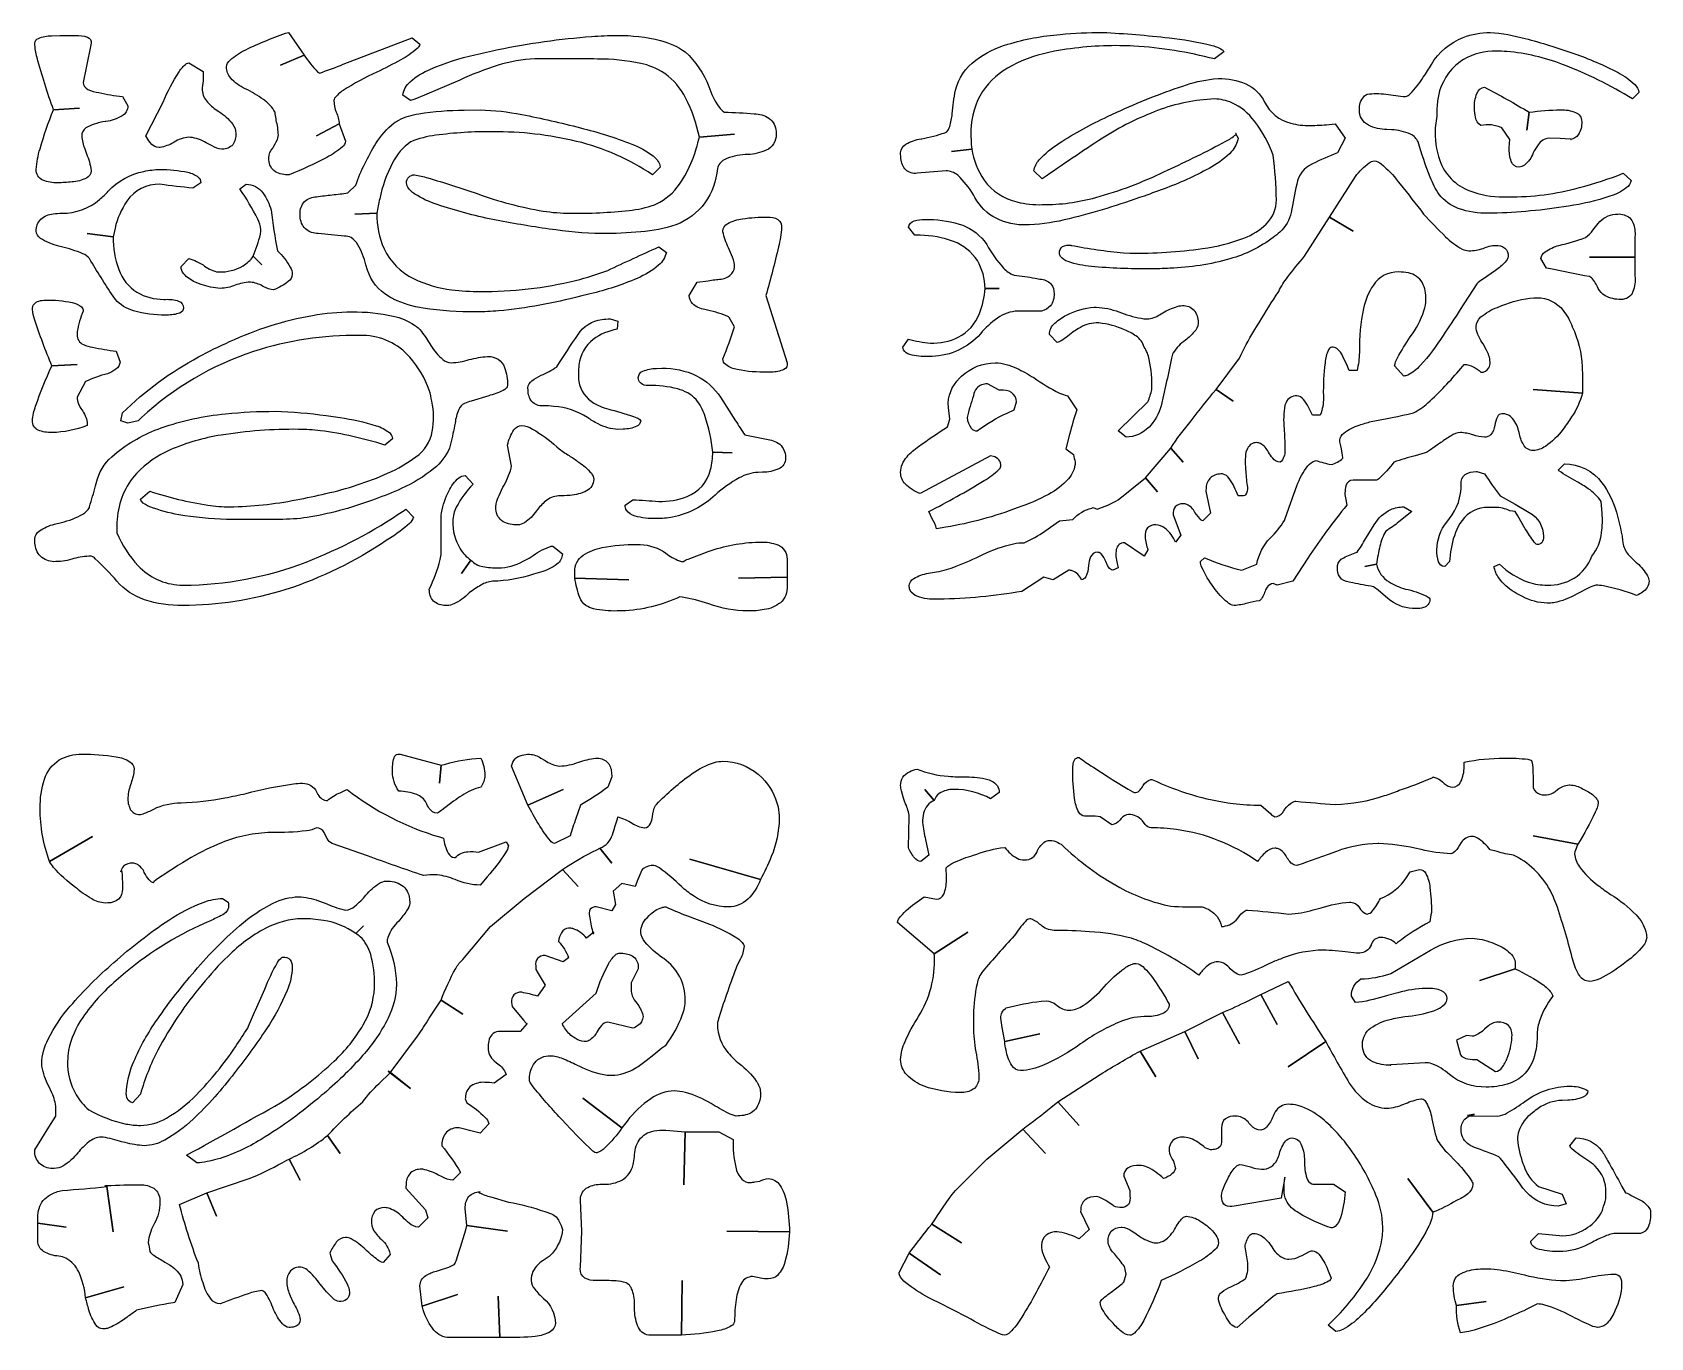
# Model space of a CAD drawing. Header units: metres. Extents: x 0 to 2.07, y 0 to 1.67.
import ezdxf

# ---------------------------------------------------------------- set-up
doc = ezdxf.new("R2010")
doc.units = ezdxf.units.M

msp = doc.modelspace()

# ---------------------------------------------------------------- linework, layer by layer
at = {"layer": 'Layer 1', "color": 0}
for points in [[(0.122, 1.573, -0.2595), (0.11457, 1.56034, -0.1062), (0.09394, 1.55315), (0.093, 1.553, 0.0884), (0.07104, 1.54656, 0.2166), (0.06327, 1.53746), (0.063, 1.535, 0.0761), (0.06683, 1.51817), (0.069, 1.512, -0.0727), (0.07499, 1.49056), (0.075, 1.49, -0.2849), (0.06898, 1.48082, -0.0989), (0.05076, 1.47592, -0.028), (0.032, 1.475, -0.1071), (0.01348, 1.47807, -0.319), (0.005, 1.492, -0.063), (0.00976, 1.51844, -0.0253), (0.027, 1.568), (0.06, 1.57), (0.027, 1.568, -0.0216), (0.006, 1.63492, -0.0538), (0.003, 1.653, -0.3021), (0.00764, 1.65926, -0.0937), (0.02444, 1.66269), (0.035, 1.663), (0.055, 1.663, -0.0959), (0.07041, 1.6609, -0.3859), (0.075, 1.653, 0.0077), (0.065, 1.603, 0.2906), (0.0709, 1.59416, 0.0866), (0.085, 1.59, 0.0243), (0.115, 1.585), (0.122, 1.573)], [(0.495, 1.652, -0.1861), (0.49145, 1.64622, -0.0573), (0.47067, 1.63198, -0.0164), (0.44, 1.616, 0.0414), (0.39707, 1.59281, 0.0922), (0.38596, 1.58277, 0.1367), (0.385, 1.58, 0.078), (0.388, 1.565, -0.095), (0.392, 1.55), (0.363, 1.535), (0.392, 1.55), (0.4, 1.528, -0.1921), (0.39598, 1.52077, -0.0667), (0.3762, 1.50733, -0.0251), (0.328, 1.485, -0.1415), (0.31042, 1.48907, -0.2453), (0.30212, 1.50408), (0.302, 1.507, -0.1751), (0.307, 1.519, 0.02), (0.313, 1.53, 0.1548), (0.31405, 1.53801), (0.31334, 1.54498), (0.313, 1.548, -0.0363), (0.31, 1.565, 0.1136), (0.29517, 1.58111, 0.0445), (0.272, 1.595, -0.1054), (0.25332, 1.60869, -0.1768), (0.248, 1.623, -0.1944), (0.2525, 1.63146, -0.0742), (0.27252, 1.6448, -0.0341), (0.327, 1.667), (0.347, 1.638), (0.317, 1.625), (0.347, 1.638, 0.0395), (0.36434, 1.6167, 0.1481), (0.367, 1.615, 0.0101), (0.39713, 1.62625), (0.485, 1.66), (0.495, 1.652)], [(0.95, 1.537, -0.3107), (0.93722, 1.5165, -0.0934), (0.914, 1.511, 0.0882), (0.88717, 1.50599, 0.1896), (0.876, 1.49625, 0.0603), (0.875, 1.493, -0.1301), (0.85914, 1.44946, -0.14), (0.822, 1.421, -0.0572), (0.77723, 1.41223, -0.0247), (0.727, 1.41, -0.0335), (0.66016, 1.41581, -0.012), (0.588, 1.428, -0.0299), (0.51718, 1.44705, -0.0627), (0.48836, 1.46054, -0.1456), (0.47879, 1.47098, -0.0947), (0.478, 1.475, -0.45), (0.488, 1.485, -0.049), (0.50524, 1.48115, -0.0119), (0.568, 1.461, 0.0474), (0.65253, 1.43878, 0.0369), (0.687, 1.436, 0.0303), (0.7622, 1.43961, 0.0619), (0.79449, 1.44691), (0.797, 1.448, 0.1339), (0.82654, 1.47307, 0.0813), (0.84792, 1.51822, 0.0152), (0.852, 1.533), (0.897, 1.537), (0.852, 1.533, 0.0694), (0.83444, 1.58332, 0.1183), (0.80806, 1.61428), (0.807, 1.615, 0.0946), (0.77706, 1.62734, 0.0542), (0.72189, 1.63297), (0.717, 1.633), (0.642, 1.633, 0.0722), (0.5949, 1.62498, 0.0348), (0.546, 1.606), (0.501, 1.58663), (0.48862, 1.58167, -0.0599), (0.483, 1.58), (0.473, 1.587, -0.1744), (0.4826, 1.60389, -0.0826), (0.50858, 1.62005, -0.0442), (0.56522, 1.63837, -0.0102), (0.595, 1.645, -0.0312), (0.71415, 1.66182, -0.0168), (0.747, 1.663, -0.0662), (0.80218, 1.65667, -0.0921), (0.834, 1.642, -0.1104), (0.864, 1.598, 0.068), (0.87707, 1.57149, 0.1131), (0.884, 1.565, -0.0207), (0.922, 1.563, -0.1416), (0.94085, 1.55749, -0.2312), (0.94987, 1.5402), (0.95, 1.537)], [(1.54, 1.532, -0.1599), (1.53174, 1.51495, -0.0774), (1.5064, 1.49523, -0.0407), (1.44909, 1.46861, -0.0089), (1.42, 1.458, -0.0248), (1.32413, 1.42889, -0.0484), (1.27381, 1.42106), (1.27, 1.421, -0.1211), (1.2309, 1.42953, -0.1481), (1.204, 1.456, 0.0681), (1.18502, 1.48177, 0.1505), (1.17088, 1.48986, 0.0628), (1.167, 1.49), (1.13, 1.487, -0.2204), (1.1156, 1.49139, -0.1693), (1.10945, 1.50571, -0.0329), (1.109, 1.513, -0.2664), (1.1158, 1.52429, -0.1001), (1.13543, 1.5309), (1.136, 1.531, 0.033), (1.16572, 1.53887), (1.168, 1.54, 0.156), (1.1717, 1.5468, 0.0333), (1.175, 1.563, -0.0246), (1.179, 1.593, -0.1746), (1.2049, 1.63148, -0.0865), (1.24579, 1.65178, -0.0534), (1.31278, 1.6644, -0.0212), (1.367, 1.667, -0.0157), (1.452, 1.66, -0.0302), (1.50508, 1.65068, -0.0834), (1.5198, 1.6449, -0.1919), (1.522, 1.642), (1.51, 1.633, 0.0479), (1.40689, 1.64953, 0.0128), (1.389, 1.65, 0.0487), (1.30547, 1.64287, 0.0744), (1.25097, 1.62435, 0.1263), (1.21364, 1.59129, 0.1376), (1.19887, 1.54204, 0.041), (1.2, 1.518), (1.174, 1.515), (1.2, 1.518, 0.1093), (1.21578, 1.47835, 0.1816), (1.25762, 1.4504, 0.0682), (1.29, 1.447, 0.0697), (1.35822, 1.45612, 0.0452), (1.4463, 1.48925), (1.45, 1.491, 0.0163), (1.52434, 1.52791, 0.0586), (1.53716, 1.53634, 0.4856), (1.53755, 1.53781), (1.537, 1.538), (1.54, 1.532)], [(2.052, 1.59), (2.044, 1.582, 0.0476), (1.95462, 1.62604, 0.0691), (1.8835, 1.64249, 0.0185), (1.87, 1.643, 0.1392), (1.82789, 1.63217, 0.0688), (1.813, 1.62, 0.1669), (1.79419, 1.57321, 0.0292), (1.794, 1.56), (1.792, 1.545, 0.0969), (1.79767, 1.5034, 0.2219), (1.8359, 1.46458, 0.0911), (1.87907, 1.457), (1.885, 1.457, 0.0695), (1.97601, 1.4687, 0.029), (2.032, 1.487), (2.042, 1.478, -0.2061), (2.03597, 1.46827, -0.0841), (2.01508, 1.4577, -0.0402), (1.962, 1.445, -0.0334), (1.86515, 1.43603), (1.86, 1.436, -0.0919), (1.82138, 1.44214, -0.1428), (1.797, 1.46, -0.0622), (1.78547, 1.48221, -0.0223), (1.77, 1.527, 0.2012), (1.76031, 1.53689, 0.0929), (1.73617, 1.54261), (1.73, 1.543, -0.1148), (1.7066, 1.54852, -0.2909), (1.695, 1.568, -0.1943), (1.70076, 1.58487, -0.0856), (1.705, 1.588, -0.0635), (1.729, 1.588, 0.0226), (1.754, 1.585, 0.1694), (1.75999, 1.58844, 0.0539), (1.7767, 1.60974, 0.0107), (1.787, 1.626, -0.1657), (1.82778, 1.66052, -0.0854), (1.862, 1.667, -0.0464), (1.90663, 1.65919, -0.0229), (1.969, 1.64, -0.0368), (2.02542, 1.61566, -0.0753), (2.04675, 1.6005, -0.1803), (2.052, 1.59029), (2.052, 1.59)], [(0.26, 1.538, -0.1729), (0.25588, 1.52357, -0.2267), (0.24269, 1.51801), (0.242, 1.518, -0.1125), (0.22949, 1.52199), (0.222, 1.526, 0.1099), (0.2019, 1.53293), (0.2, 1.533, 0.1312), (0.18098, 1.5266), (0.18, 1.526, -0.0858), (0.16325, 1.52006), (0.162, 1.52, -0.2403), (0.15039, 1.52627, -0.0538), (0.145, 1.535), (0.167, 1.578, -0.0392), (0.18733, 1.61662, -0.1035), (0.19687, 1.62703, -0.1317), (0.2, 1.628), (0.218, 1.617), (0.218, 1.605, 0.0442), (0.217, 1.593, 0.1852), (0.22369, 1.57776, 0.0688), (0.238, 1.566, -0.0912), (0.25578, 1.55006, -0.1562), (0.26, 1.538)], [(1.677, 1.532), (1.667, 1.513, 0.0283), (1.635, 1.499, 0.2607), (1.615, 1.473, 0.0201), (1.608, 1.437, -0.1613), (1.59352, 1.412, -0.0354), (1.585, 1.405, -0.0919), (1.5297, 1.37778, -0.0598), (1.45298, 1.36564, -0.0127), (1.427, 1.365, -0.0268), (1.35267, 1.36807, -0.0607), (1.32303, 1.37421, -0.1522), (1.31326, 1.38085, -0.1477), (1.312, 1.385, -0.2722), (1.31584, 1.39343, -0.1615), (1.3268, 1.39502), (1.327, 1.395, 0.0234), (1.39386, 1.38536), (1.402, 1.385, 0.0367), (1.49471, 1.39082, 0.0591), (1.54756, 1.40427, 0.1009), (1.57613, 1.42225, 0.2041), (1.589, 1.453, 0.0257), (1.585, 1.51, 0.0721), (1.56123, 1.55344, 0.1253), (1.53201, 1.57713, 0.0952), (1.51, 1.582, 0.0822), (1.43729, 1.5671, 0.0511), (1.367, 1.532, 0.0067), (1.29, 1.48), (1.279, 1.49, -0.1457), (1.28617, 1.50418, -0.0675), (1.31143, 1.5254, -0.035), (1.3733, 1.55948), (1.385, 1.565, -0.0263), (1.46938, 1.59843, -0.051), (1.5087, 1.60767), (1.515, 1.608, -0.1098), (1.5501, 1.60124, -0.1734), (1.574, 1.578, 0.222), (1.60731, 1.55104, 0.0682), (1.632, 1.548, 0.0195), (1.65626, 1.54938), (1.664, 1.55), (1.677, 1.532)], [(1.979, 1.553, -0.1575), (1.97459, 1.53619, -0.1878), (1.965, 1.53), (1.9655, 1.53025, 0.3499), (1.96437, 1.53067), (1.95141, 1.53138), (1.937, 1.532, 0.206), (1.92345, 1.52352, 0.0511), (1.917, 1.513, -0.137), (1.90598, 1.4975, -0.1556), (1.899, 1.495, -0.328), (1.88908, 1.50202, -0.1006), (1.8865, 1.52007), (1.887, 1.53), (1.877, 1.545, 0.1647), (1.85, 1.548, -0.1926), (1.84333, 1.55855, -0.0639), (1.842, 1.57, -0.1047), (1.84511, 1.58908, -0.2763), (1.855, 1.597, -0.0141), (1.912, 1.565), (1.909, 1.542), (1.912, 1.565, -0.0373), (1.952, 1.568, -0.1063), (1.9711, 1.56484, -0.3167), (1.979, 1.553)], [(0.81, 1.386, -0.1603), (0.79997, 1.36982, -0.0787), (0.77259, 1.35286, -0.0438), (0.71265, 1.33306), (0.7, 1.33, -0.0406), (0.59557, 1.31129, -0.0209), (0.567, 1.31, -0.0415), (0.49928, 1.31464, -0.0761), (0.46148, 1.32619, -0.0274), (0.455, 1.33, -0.1855), (0.42807, 1.36326), (0.426, 1.37, 0.0763), (0.41579, 1.39586, 0.1114), (0.407, 1.405, 0.0719), (0.39844, 1.40677, 0.0144), (0.365, 1.41, -0.1736), (0.34877, 1.41599, -0.1939), (0.34212, 1.43174), (0.342, 1.435, -0.2041), (0.34771, 1.45098, -0.1818), (0.363, 1.457, -0.0104), (0.383, 1.4595, 0.0104), (0.403, 1.462), (0.413, 1.472, -0.0507), (0.43884, 1.52506, -0.09), (0.46214, 1.55125, -0.0321), (0.468, 1.555, -0.0801), (0.49352, 1.56304, -0.0379), (0.55144, 1.56778), (0.572, 1.568, -0.0437), (0.625, 1.56208, -0.0177), (0.7, 1.545, -0.036), (0.76555, 1.52425, -0.0691), (0.7928, 1.50915, -0.1522), (0.80157, 1.49754), (0.802, 1.495), (0.792, 1.485, 0.0907), (0.69517, 1.52778, 0.0614), (0.588, 1.54, 0.0372), (0.51507, 1.53552, 0.0655), (0.48357, 1.52726), (0.483, 1.527, 0.1214), (0.45999, 1.5005, 0.0686), (0.44367, 1.45454, 0.0141), (0.44, 1.436), (0.412, 1.435), (0.44, 1.436, 0.1115), (0.44918, 1.3905, 0.1683), (0.48687, 1.35253, 0.0858), (0.53555, 1.33826, 0.0334), (0.572, 1.336, 0.0623), (0.69396, 1.35018, 0.0276), (0.735, 1.363, -0.0044), (0.8, 1.393), (0.81, 1.386)], [(0.215, 1.475), (0.205, 1.468, -0.0078), (0.163, 1.473, 0.2542), (0.1208, 1.4515, 0.0925), (0.10554, 1.417), (0.103, 1.406), (0.07, 1.41), (0.103, 1.406, 0.0885), (0.11024, 1.36418, 0.1665), (0.13357, 1.33507, 0.1337), (0.16774, 1.32603), (0.17, 1.326, -0.0913), (0.18682, 1.3238, -0.3415), (0.193, 1.315, -0.3212), (0.18814, 1.30852, -0.0954), (0.17199, 1.30602), (0.17, 1.306, -0.0781), (0.12924, 1.31141, -0.1395), (0.10599, 1.32591), (0.103, 1.33, -0.0141), (0.073, 1.378, 0.1376), (0.06446, 1.3843, 0.0487), (0.037, 1.393, -0.0644), (0.01281, 1.40244, -0.179), (0.00539, 1.41047), (0.005, 1.413, -0.213), (0.01082, 1.42854, -0.1529), (0.02657, 1.43522, -0.0382), (0.038, 1.436, 0.177), (0.08564, 1.45344, 0.0342), (0.097, 1.464, -0.1623), (0.14253, 1.48952, -0.0435), (0.163, 1.492, -0.0509), (0.19857, 1.48825, -0.1258), (0.21185, 1.48211, -0.2135), (0.215, 1.475)], [(1.885, 1.381, -0.1724), (1.88109, 1.37346, -0.0533), (1.869, 1.363), (1.85213, 1.3515, 0.0336), (1.845, 1.346), (1.82387, 1.313, -0.0059), (1.802, 1.28, -0.0473), (1.77278, 1.24152, -0.0959), (1.75672, 1.22925, -0.0767), (1.752, 1.228), (1.74, 1.241, -0.1027), (1.7437, 1.25121, -0.0222), (1.76, 1.278, 0.0764), (1.77756, 1.31143, 0.0747), (1.78, 1.326, 0.128), (1.7755, 1.34719, 0.2205), (1.75769, 1.3597, 0.057), (1.745, 1.361, 0.2561), (1.71289, 1.34426, 0.0973), (1.70034, 1.31416, 0.0559), (1.695, 1.25944), (1.695, 1.258, -0.0561), (1.692, 1.235), (1.682, 1.235, 0.0402), (1.67815, 1.24399), (1.674, 1.253, 0.1336), (1.66604, 1.26329, 0.1458), (1.66, 1.265, 0.2774), (1.65555, 1.26149, 0.0849), (1.65115, 1.24479, 0.0327), (1.649, 1.203, -0.0819), (1.64636, 1.18124), (1.645, 1.178), (1.635, 1.178, 0.0826), (1.62356, 1.19811, 0.1991), (1.61527, 1.20299), (1.615, 1.203, 0.3003), (1.60149, 1.19434), (1.6, 1.191, 0.0695), (1.59881, 1.16064), (1.599, 1.158, -0.0104), (1.6, 1.133), (1.6, 1.133, -0.207), (1.594, 1.118, -0.2167), (1.58442, 1.12316, -0.0566), (1.579, 1.131, 0.1315), (1.56878, 1.14178, 0.1197), (1.564, 1.143, 0.3019), (1.55207, 1.13557), (1.55, 1.131, 0.062), (1.55, 1.106, 0.0271), (1.552, 1.086, -0.1613), (1.54971, 1.07639, -0.2321), (1.547, 1.075), (1.54, 1.075, 0.0757), (1.52872, 1.09731, 0.1847), (1.52092, 1.10293), (1.52, 1.103, 0.1751), (1.50551, 1.09878, 0.2013), (1.49922, 1.08539), (1.499, 1.081), (1.505, 1.053), (1.495, 1.043, -0.1875), (1.49103, 1.04599), (1.485, 1.054, 0.1747), (1.47454, 1.06418, 0.0901), (1.47, 1.065, 0.2345), (1.45981, 1.061, 0.1714), (1.457, 1.051), (1.467, 1.025), (1.46, 1.016, 0.1236), (1.4467, 1.03386, 0.1627), (1.435, 1.038, 0.219), (1.42446, 1.03418, 0.1948), (1.42139, 1.02295, 0.069), (1.425, 1.006), (1.42, 0.998), (1.395, 1.015, 0.393), (1.38455, 1.00656, 0.109), (1.38556, 0.98859), (1.387, 0.983), (1.38, 0.98, -0.2371), (1.37492, 0.98364, -0.0521), (1.371, 0.991, 0.1237), (1.36504, 1.00119, 0.1823), (1.36, 1.003, 0.3002), (1.35177, 0.99714, 0.0923), (1.349, 0.986, -0.1081), (1.34547, 0.97154, -0.2785), (1.34, 0.968, 0.2035), (1.32816, 0.97935, 0.0768), (1.324, 0.98), (1.304, 0.968), (1.292, 0.971), (1.264, 0.953, -0.0384), (1.15801, 0.94301), (1.155, 0.943, -0.0915), (1.13083, 0.94651, -0.207), (1.12093, 0.95508, -0.0982), (1.12, 0.96, -0.2566), (1.12571, 0.96937, -0.097), (1.14451, 0.97627), (1.155, 0.978, 0.0595), (1.17985, 0.98505, 0.0214), (1.214, 1, -0.0556), (1.25312, 1.01389, -0.0706), (1.267, 1.015, 0.0468), (1.29324, 1.03013), (1.312, 1.043), (1.329, 1.045, -0.1438), (1.35328, 1.05951), (1.355, 1.06), (1.36, 1.058, 0.0525), (1.387, 1.07), (1.422, 1.098), (1.437, 1.08), (1.422, 1.098), (1.454, 1.136), (1.47, 1.118), (1.454, 1.136, -0.0256), (1.48, 1.171, -0.007), (1.512, 1.211), (1.534, 1.196), (1.512, 1.211), (1.542, 1.251, -0.0363), (1.56036, 1.28535), (1.565, 1.293), (1.56739, 1.29698, -0.0119), (1.592, 1.336, -0.0625), (1.60349, 1.35459, -0.0176), (1.625, 1.381), (1.657, 1.431), (1.687, 1.413), (1.657, 1.431), (1.69, 1.483, -0.0613), (1.70749, 1.50036, -0.1448), (1.714, 1.503, -0.1471), (1.72295, 1.49891, -0.0647), (1.74453, 1.47623), (1.747, 1.473, -0.0096), (1.777, 1.435, 0.0117), (1.805, 1.406, 0.0728), (1.82634, 1.3903, 0.1086), (1.835, 1.388, 0.0682), (1.853, 1.391, -0.102), (1.869, 1.395, -0.1811), (1.88097, 1.39151, -0.2237), (1.885, 1.381)], [(0.332, 1.358, -0.2211), (0.32694, 1.3488, -0.0733), (0.308, 1.338, -0.0947), (0.29576, 1.34213), (0.294, 1.343, 0.1047), (0.27879, 1.34798), (0.278, 1.348, 0.0771), (0.259, 1.344, -0.0912), (0.24, 1.34, -0.0831), (0.21578, 1.34514), (0.208, 1.348, -0.107), (0.19341, 1.35852, -0.1744), (0.19, 1.368), (0.2, 1.378, -0.0965), (0.20982, 1.37439), (0.218, 1.37, 0.1117), (0.23535, 1.36125), (0.238, 1.361, 0.1398), (0.26916, 1.36881, 0.1043), (0.282, 1.381), (0.293, 1.37), (0.282, 1.381, 0.0344), (0.29131, 1.40914, 0.0495), (0.292, 1.415, 0.0994), (0.28784, 1.42864, 0.0353), (0.265, 1.467), (0.273, 1.473, -0.2453), (0.29433, 1.46204, -0.0874), (0.305, 1.44, 0.0163), (0.313, 1.388, -0.0762), (0.32939, 1.36719, -0.1157), (0.332, 1.358)], [(0.964, 1.245, -0.3815), (0.9599, 1.23646, -0.1075), (0.94411, 1.23312), (0.939, 1.233, -0.0541), (0.90041, 1.23627, -0.1188), (0.88562, 1.24265, -0.225), (0.882, 1.25, 0.0214), (0.897, 1.291), (0.89, 1.303, 0.1412), (0.88637, 1.30503, 0.0334), (0.859, 1.313, -0.1464), (0.84334, 1.32053, -0.2015), (0.839, 1.331), (0.849, 1.348), (0.86308, 1.34985, -0.0139), (0.88, 1.352, 0.1852), (0.89361, 1.35913, 0.1712), (0.897, 1.37, 0.0722), (0.89301, 1.38278), (0.889, 1.392, -0.0495), (0.88207, 1.41222), (0.882, 1.413, -0.2705), (0.88821, 1.42292, -0.0986), (0.90711, 1.42896, -0.0386), (0.939, 1.431, -0.1447), (0.95225, 1.42805, -0.2663), (0.957, 1.418, -0.0465), (0.95303, 1.39307, -0.0118), (0.937, 1.331), (0.964, 1.245)], [(1.305, 1.333, -0.1779), (1.30045, 1.31776, -0.157), (1.289, 1.311), (1.259, 1.311, 0.1506), (1.23264, 1.30204, 0.0686), (1.211, 1.282, -0.2063), (1.14917, 1.25312), (1.144, 1.253, -0.0756), (1.12083, 1.25561, -0.2003), (1.11281, 1.2614, -0.1172), (1.112, 1.265), (1.119, 1.275, 0.0267), (1.147, 1.27, 0.1191), (1.18263, 1.27755, 0.1828), (1.20973, 1.30788, 0.0775), (1.217, 1.34), (1.235, 1.34), (1.217, 1.34, 0.1295), (1.20704, 1.37553, 0.1637), (1.17653, 1.40003, 0.0862), (1.13392, 1.40789), (1.127, 1.408), (1.119, 1.418, -0.3005), (1.12643, 1.42621, -0.0837), (1.14, 1.428, -0.0782), (1.18364, 1.42214, -0.1535), (1.21581, 1.40055), (1.219, 1.396, 0.0592), (1.24048, 1.36601, 0.1255), (1.25328, 1.35718), (1.254, 1.357, -0.0164), (1.281, 1.35301), (1.287, 1.352, -0.2053), (1.30101, 1.34567, -0.1775), (1.305, 1.333)], [(2.047, 1.356, -0.1108), (2.0445, 1.33596, -0.3297), (2.029, 1.326, -0.1391), (2.00877, 1.33072, -0.1314), (2, 1.34, 0.1013), (1.99136, 1.35355, 0.0961), (1.989, 1.355, -0.0084), (1.93919, 1.36492), (1.934, 1.366), (1.927, 1.378, -0.2447), (1.93221, 1.38676, -0.0772), (1.95, 1.395, 0.0302), (1.98391, 1.40496), (1.984, 1.405, 0.073), (1.99342, 1.41448), (2, 1.423, -0.2044), (2.02207, 1.43488), (2.025, 1.435, -0.1924), (2.04027, 1.42997, -0.1817), (2.04678, 1.41517, -0.042), (2.047, 1.406), (2.047, 1.38), (1.989, 1.38), (2.047, 1.38), (2.047, 1.356)], [(0.112, 1.246, -0.2346), (0.10662, 1.2368, -0.071), (0.096, 1.231, 0.0494), (0.068, 1.221), (0.057, 1.201, 0.1363), (0.063, 1.185, -0.1308), (0.06996, 1.169), (0.07, 1.168), (0.07, 1.165, -0.0962), (0.025, 1.156, -0.1118), (0.00739, 1.15905, -0.3109), (0, 1.171, -0.0677), (0.00415, 1.18963, -0.0283), (0.025, 1.241), (0.057, 1.243), (0.025, 1.241, -0.0198), (0.00271, 1.30052, -0.062), (0, 1.313, -0.3646), (0.00832, 1.32387, -0.075), (0.017, 1.325, -0.0578), (0.05075, 1.32199, -0.1338), (0.06272, 1.31631, -0.2018), (0.065, 1.311, 0.0565), (0.05725, 1.28483), (0.057, 1.281, 0.2989), (0.06516, 1.26848, 0.0849), (0.077, 1.265, 0.0306), (0.107, 1.26), (0.112, 1.246)], [(1.98, 1.228), (1.98, 1.206), (1.917, 1.211), (1.98, 1.206, -0.0818), (1.96614, 1.17587, -0.0218), (1.955, 1.16, -0.0849), (1.93258, 1.13821, -0.1414), (1.917, 1.133, -0.2703), (1.90463, 1.14047, -0.0918), (1.899, 1.156, 0.1188), (1.89075, 1.17386, 0.2251), (1.877, 1.18, 0.2793), (1.87159, 1.17598, 0.0771), (1.868, 1.165, -0.1457), (1.86268, 1.153, -0.2064), (1.855, 1.15, -0.0604), (1.84, 1.153, 0.0511), (1.824, 1.156, 0.121), (1.81218, 1.15183, 0.0321), (1.799, 1.143), (1.7845, 1.13312, -0.0695), (1.779, 1.13), (1.76647, 1.12636, 0.0186), (1.739, 1.118, -0.0488), (1.71982, 1.09677, -0.0801), (1.717, 1.095), (1.687, 1.095, 0.367), (1.6776, 1.08767, 0.1103), (1.67752, 1.07024), (1.679, 1.063, 0.0287), (1.62931, 0.99565), (1.61, 0.966), (1.59, 0.961), (1.585, 0.963, 0.243), (1.57721, 0.95829), (1.575, 0.955, -0.0901), (1.56886, 0.94212, -0.201), (1.567, 0.941, 0.0425), (1.552, 0.938, -0.0574), (1.535, 0.935, -0.1552), (1.52637, 0.93907, -0.0635), (1.509, 0.958, -0.0492), (1.49379, 0.98375, -0.0925), (1.492, 0.991), (1.497, 0.996, 0.038), (1.545, 0.98), (1.564, 0.988, -0.1443), (1.581, 1.021, 0.0686), (1.59934, 1.04374), (1.6, 1.045), (1.60751, 1.06654), (1.615, 1.088, -0.0721), (1.62939, 1.11326, -0.1597), (1.63854, 1.11985), (1.64, 1.12, 0.021), (1.659, 1.115, 0.1172), (1.674, 1.123, 0.0376), (1.67309, 1.129), (1.672, 1.135), (1.67121, 1.13879, -0.0403), (1.67, 1.146, -0.2229), (1.67516, 1.15517, -0.0868), (1.69486, 1.16533, -0.0202), (1.71, 1.17, 0.0133), (1.764, 1.181, 0.0738), (1.78247, 1.19375, 0.0363), (1.82451, 1.23769), (1.829, 1.243, -0.1929), (1.85, 1.233, 0.2935), (1.86036, 1.23847, 0.1231), (1.862, 1.246, 0.1171), (1.85733, 1.26128), (1.853, 1.269, -0.1056), (1.84415, 1.28889), (1.844, 1.291, -0.2107), (1.85026, 1.3035, -0.09), (1.87124, 1.31578), (1.877, 1.318, -0.0788), (1.91803, 1.32789), (1.922, 1.328, -0.2384), (1.95531, 1.31174, -0.0752), (1.967, 1.291, -0.0996), (1.97963, 1.23989), (1.98, 1.228)], [(0.607, 1.216, -0.2316), (0.60345, 1.21105, -0.0854), (0.58487, 1.20348), (0.583, 1.203), (0.56037, 1.19613, 0.056), (0.552, 1.193, 0.2024), (0.54462, 1.18525, 0.0741), (0.54, 1.168, -0.009), (0.53411, 1.14107), (0.533, 1.136, -0.1167), (0.51294, 1.11003, -0.0682), (0.47118, 1.08436, -0.0241), (0.438, 1.071, -0.0476), (0.35554, 1.04811, -0.04), (0.32, 1.045), (0.248, 1.045, -0.0395), (0.187, 1.051, -0.0497), (0.15021, 1.06106, -0.1194), (0.13931, 1.06812, -0.1297), (0.138, 1.071), (0.15, 1.081, 0.0416), (0.22408, 1.0631, 0.0343), (0.252, 1.061, 0.0455), (0.33702, 1.06998, 0.0114), (0.375, 1.078, 0.0493), (0.45379, 1.10388, 0.0543), (0.49, 1.125, 0.2004), (0.51077, 1.15725, 0.0963), (0.51022, 1.19581, 0.0204), (0.507, 1.21, 0.0905), (0.48216, 1.25219, 0.2092), (0.42273, 1.2799), (0.418, 1.28, 0.0796), (0.28256, 1.25943, 0.1073), (0.1394, 1.17507), (0.135, 1.171), (0.122, 1.168), (0.113, 1.171), (0.115, 1.181, -0.0725), (0.21233, 1.25246, -0.0195), (0.252, 1.272, -0.0644), (0.35775, 1.30559, -0.0421), (0.408, 1.31, -0.0601), (0.46106, 1.3046, -0.0958), (0.488, 1.293, -0.1171), (0.49688, 1.28503, -0.0327), (0.509, 1.267, 0.0793), (0.52419, 1.24922, 0.1678), (0.535, 1.245, 0.0647), (0.558, 1.249, -0.0556), (0.5815, 1.253), (0.582, 1.253, -0.3252), (0.60312, 1.23914, -0.1016), (0.607, 1.216)], [(1.489, 1.295, -0.1709), (1.48419, 1.28455, -0.05), (1.473, 1.274, 0.1106), (1.45724, 1.25752, 0.0868), (1.455, 1.251, -0.0077), (1.44783, 1.2171), (1.442, 1.19, -0.1114), (1.42632, 1.16283, -0.1955), (1.397, 1.15), (1.387, 1.158), (1.425, 1.195, 0.0331), (1.43, 1.211, 0.0555), (1.42669, 1.24929, 0.1057), (1.42, 1.265, 0.1891), (1.4096, 1.27933, 0.0607), (1.395, 1.287, 0.0838), (1.36241, 1.29589), (1.359, 1.296, 0.134), (1.33614, 1.28871, 0.0238), (1.329, 1.284, -0.0496), (1.31167, 1.27176, -0.1015), (1.309, 1.271), (1.299, 1.281, -0.2066), (1.30587, 1.29546, -0.0721), (1.321, 1.306, -0.0942), (1.35617, 1.31592), (1.359, 1.316, -0.076), (1.38769, 1.31014), (1.391, 1.309, 0.0557), (1.41987, 1.30123), (1.424, 1.301, 0.1158), (1.43991, 1.3063), (1.446, 1.31, -0.0634), (1.46486, 1.31757, -0.0483), (1.469, 1.318, -0.2228), (1.48384, 1.31217, -0.1731), (1.48897, 1.29669), (1.489, 1.295)], [(0.777, 1.171, -0.2915), (0.77197, 1.16394, -0.1032), (0.75471, 1.16019), (0.748, 1.16, -0.1153), (0.72256, 1.16705, -0.0312), (0.709, 1.175, 0.1239), (0.66615, 1.18932, 0.0249), (0.652, 1.19, -0.2238), (0.63804, 1.19546, -0.1661), (0.63309, 1.20996), (0.633, 1.213, -0.2282), (0.63811, 1.22202, -0.0659), (0.65, 1.229, 0.0515), (0.66942, 1.23948), (0.67, 1.24, -0.0084), (0.697, 1.281, -0.2251), (0.72744, 1.30023, -0.0387), (0.738, 1.301), (0.748, 1.298), (0.747, 1.288, 0.1123), (0.71638, 1.27485, 0.203), (0.6981, 1.24206, 0.0617), (0.698, 1.221, 0.2223), (0.71729, 1.19361, 0.0796), (0.739, 1.185, -0.0262), (0.77196, 1.17474, -0.1529), (0.77689, 1.17149), (0.777, 1.171)], [(1.334, 1.185, 0.0202), (1.32494, 1.15352), (1.32, 1.135), (1.33, 1.128, 0.0395), (1.332, 1.118, -0.179), (1.32335, 1.09666, -0.0899), (1.29796, 1.07693, -0.0438), (1.259, 1.06, -0.0504), (1.16682, 1.03501), (1.155, 1.033, 0.0441), (1.14949, 1.04586), (1.145, 1.055, 0.0189), (1.21581, 1.0946, 0.056), (1.23446, 1.10854, 0.1742), (1.237, 1.113, 0.3774), (1.22748, 1.12532), (1.224, 1.126), (1.134, 1.078, -0.1112), (1.11489, 1.09026, -0.1909), (1.109, 1.105, -0.1809), (1.1172, 1.12504, -0.067), (1.132, 1.138, -0.0233), (1.169, 1.163), (1.172, 1.173), (1.17, 1.188, -0.2238), (1.18436, 1.22545), (1.187, 1.228, -0.1898), (1.23, 1.245, -0.1062), (1.25716, 1.23806, -0.034), (1.279, 1.226, 0.0434), (1.31194, 1.20637, 0.0536), (1.322, 1.203), (1.334, 1.185)], [(0.962, 1.123, -0.3016), (0.95333, 1.10961, -0.1047), (0.93281, 1.10514), (0.927, 1.105, 0.1205), (0.90287, 1.09802, 0.0564), (0.872, 1.076, -0.1408), (0.81759, 1.0479, -0.0471), (0.797, 1.046, -0.0767), (0.76978, 1.04927, -0.1736), (0.75876, 1.05669, -0.144), (0.757, 1.063), (0.767, 1.07, -0.0101), (0.8, 1.068, 0.0972), (0.8362, 1.07408, 0.2467), (0.8663, 1.10853, 0.066), (0.869, 1.131), (0.894, 1.13), (0.869, 1.131, 0.0556), (0.85901, 1.17752, 0.0857), (0.848, 1.198, 0.1383), (0.82427, 1.2116, 0.0698), (0.787, 1.216, -0.1937), (0.77662, 1.2192, -0.2096), (0.774, 1.226, -0.301), (0.77969, 1.23418, -0.1006), (0.79722, 1.23783), (0.804, 1.238, -0.1179), (0.84823, 1.22851, -0.1297), (0.879, 1.201), (0.89824, 1.17103, 0.0126), (0.91, 1.153), (0.92697, 1.14951), (0.944, 1.146, -0.214), (0.95911, 1.13543, -0.1284), (0.962, 1.123)], [(1.257, 1.195, 0.2331), (1.25083, 1.20703, 0.1593), (1.2368, 1.2101), (1.235, 1.21), (1.22, 1.218, 0.2274), (1.20627, 1.21254, 0.129), (1.202, 1.203, 0.0192), (1.194, 1.175, 0.1302), (1.19932, 1.16151, 0.2277), (1.207, 1.158, -0.0575), (1.24503, 1.18083), (1.254, 1.185), (1.257, 1.195)], [(0.487, 1.048, -0.1428), (0.48165, 1.03993, -0.0484), (0.45608, 1.02062), (0.452, 1.018, -0.0708), (0.32374, 0.95534, -0.0773), (0.192, 0.935, -0.0854), (0.14332, 0.94233, -0.1329), (0.108, 0.966, 0.0263), (0.0803, 0.99469, 0.1326), (0.075, 0.998, 0.0497), (0.053, 0.995, -0.0745), (0.03, 0.991, -0.1701), (0.01209, 0.99622, -0.1958), (0.00351, 1.0127, -0.037), (0.003, 1.02, -0.241), (0.00889, 1.03028, -0.0931), (0.02835, 1.03887), (0.037, 1.041, 0.0696), (0.06444, 1.05178, 0.1579), (0.07276, 1.06029), (0.073, 1.061, 0.0098), (0.08058, 1.08799), (0.083, 1.097, -0.147), (0.105, 1.128, -0.0904), (0.1646, 1.1618, -0.0606), (0.24669, 1.17982, -0.0268), (0.31, 1.183, -0.0316), (0.37545, 1.17747), (0.393, 1.175, -0.0435), (0.43909, 1.16461, -0.0965), (0.45598, 1.15576, -0.2157), (0.46, 1.148), (0.45, 1.14, 0.0435), (0.36795, 1.15825, 0.0291), (0.34, 1.16, 0.0423), (0.241, 1.15263, 0.064), (0.17594, 1.13367, 0.1015), (0.13313, 1.1037, 0.1698), (0.10829, 1.04512, 0.0323), (0.108, 1.028, 0.0924), (0.13519, 0.98569, 0.1934), (0.18846, 0.96112), (0.193, 0.961, 0.0912), (0.34959, 0.99049, 0.0585), (0.47476, 1.05648), (0.477, 1.058), (0.487, 1.048)], [(0.717, 1.096, -0.2882), (0.708, 1.08142, -0.1024), (0.68676, 1.07568, -0.0254), (0.672, 1.075, 0.1761), (0.65549, 1.06822, 0.0576), (0.644, 1.056, -0.0952), (0.62843, 1.04061, -0.1346), (0.62, 1.038, -0.134), (0.60141, 1.04208, -0.2547), (0.59212, 1.05807), (0.592, 1.061, -0.0927), (0.59609, 1.0755), (0.601, 1.086, 0.0634), (0.61148, 1.11024), (0.612, 1.113), (0.607, 1.14, -0.0984), (0.6151, 1.15932, -0.2417), (0.625, 1.165, -0.118), (0.63884, 1.16038, -0.0495), (0.66985, 1.13771), (0.673, 1.135, 0.0172), (0.68552, 1.12648, -0.0172), (0.698, 1.118, -0.0809), (0.71399, 1.10383, -0.1581), (0.717, 1.096)], [(0.677, 1.001, -0.228), (0.67009, 0.98785, -0.0978), (0.64917, 0.97751), (0.64, 0.975, -0.077), (0.588, 0.966, 0.1216), (0.57291, 0.96102, 0.0374), (0.558, 0.951, -0.0802), (0.53832, 0.93696, -0.1024), (0.53, 0.935, -0.1632), (0.51396, 0.93935, -0.226), (0.50707, 0.95378), (0.507, 0.956, 0.0549), (0.52097, 0.99365), (0.522, 1), (0.522, 1.046, -0.1006), (0.52918, 1.07498), (0.532, 1.081, -0.1284), (0.54482, 1.09807, -0.1543), (0.553, 1.101), (0.563, 1.09, 0.0768), (0.54152, 1.06053, 0.1106), (0.537, 1.043, 0.1446), (0.54641, 1.00741, 0.0931), (0.56, 0.993), (0.548, 0.976), (0.56, 0.993, 0.1638), (0.5753, 0.98479, 0.0551), (0.595, 0.983, 0.1194), (0.62699, 0.99147, 0.0192), (0.637, 0.997, -0.0721), (0.66062, 1.01013, -0.0732), (0.665, 1.011), (0.677, 1.001)], [(1.93, 1.023, -0.1799), (1.92799, 1.01506, -0.22), (1.922, 1.013, -0.1699), (1.91836, 1.01605, -0.0295), (1.907, 1.033), (1.89729, 1.04954), (1.894, 1.055), (1.887, 1.056, 0.1208), (1.86843, 1.0603, 0.0258), (1.855, 1.06, 0.2419), (1.82347, 1.03966, 0.0933), (1.81222, 1.00759, 0.0225), (1.81, 0.991), (1.804, 0.985, -0.3354), (1.7961, 0.99088, -0.0926), (1.794, 1.006, -0.167), (1.80655, 1.04166), (1.81, 1.046, 0.1788), (1.825, 1.09, -0.2434), (1.83016, 1.10216, -0.1591), (1.84406, 1.10599), (1.845, 1.106), (1.855, 1.103, 0.0185), (1.875, 1.075), (1.89387, 1.0645), (1.912, 1.054, -0.2802), (1.93, 1.023)], [(2.065, 0.966, -0.2503), (2.05683, 0.95199, -0.0662), (2.049, 0.948, 0.0437), (2.00671, 0.9601, 0.0395), (1.997, 0.961, 0.0664), (1.98736, 0.95711), (1.973, 0.95, -0.0936), (1.94311, 0.93861, -0.037), (1.935, 0.938, -0.1138), (1.9033, 0.94639, -0.0217), (1.893, 0.952, -0.0941), (1.87297, 0.97025, -0.1151), (1.867, 0.985), (1.874, 0.988, 0.1123), (1.91116, 0.96476, 0.0793), (1.935, 0.961, 0.1423), (1.96924, 0.96985, 0.1583), (1.992, 0.998, 0.1371), (2.00438, 1.0281, 0.0579), (2.005, 1.053), (2.004, 1.068, 0.0988), (1.9872, 1.08418, 0.0244), (1.973, 1.093, -0.0293), (1.94986, 1.107), (1.949, 1.108), (1.957, 1.116, -0.2362), (2.00487, 1.09179, -0.0908), (2.02339, 1.05408, -0.0418), (2.032, 1.013, 0.1426), (2.03961, 0.99885, 0.0414), (2.05, 0.989, -0.0731), (2.06308, 0.97291, -0.1197), (2.065, 0.966)], [(1.785, 0.943, -0.3598), (1.77702, 0.93234, -0.0794), (1.767, 0.931, -0.1622), (1.735, 0.941), (1.73147, 0.94399), (1.71888, 0.95457, 0.0389), (1.713, 0.959, -0.0214), (1.6868, 0.96399), (1.682, 0.965, -0.2359), (1.66985, 0.97147, -0.1461), (1.667, 0.983, -0.2437), (1.67166, 0.99413, -0.0698), (1.675, 0.996, -0.0377), (1.692, 1.003, 0.0282), (1.70302, 1.02012), (1.70373, 1.02129), (1.714, 1.038, -0.1511), (1.73501, 1.05751, -0.1066), (1.752, 1.061), (1.762, 1.055), (1.7455, 1.04175, -0.0226), (1.729, 1.03, 0.0875), (1.72135, 1.01093, 0.0266), (1.717, 0.988), (1.702, 0.985), (1.717, 0.988, 0.213), (1.73309, 0.96504, 0.075), (1.754, 0.956, -0.0571), (1.78022, 0.94739, -0.1698), (1.78493, 0.94345), (1.785, 0.943)], [(0.964, 0.96, -0.2424), (0.95548, 0.93862, -0.13), (0.93486, 0.92975, -0.0473), (0.914, 0.928, -0.0796), (0.864, 0.937, 0.0384), (0.82988, 0.94579), (0.827, 0.946, -0.0985), (0.75284, 0.92809), (0.747, 0.928, -0.0607), (0.71685, 0.93074, -0.0906), (0.707, 0.935, -0.1629), (0.69912, 0.94534, -0.0578), (0.693, 0.97), (0.762, 0.968), (0.693, 0.97), (0.693, 0.978, -0.2661), (0.7037, 0.99927, -0.1023), (0.72786, 1.00906, -0.0532), (0.772, 1.013, -0.1433), (0.80608, 1.00408), (0.809, 1.002, 0.0676), (0.82646, 0.99199, 0.0806), (0.832, 0.991), (0.83149, 0.99119, -0.0825), (0.83746, 0.99416), (0.863, 1.004, -0.0775), (0.92766, 1.01598), (0.93, 1.016, -0.1041), (0.95215, 1.01232, -0.311), (0.96404, 0.99423), (0.964, 0.991), (0.964, 0.971), (0.902, 0.97), (0.964, 0.971), (0.964, 0.96)], [(0.608, 0.628, -0.1197), (0.60435, 0.61916, -0.0333), (0.58103, 0.58865), (0.572, 0.578, -0.1072), (0.54, 0.585, 0.0674), (0.51693, 0.59094), (0.515, 0.591, 0.0436), (0.5, 0.59, -0.0039), (0.42805, 0.6151), (0.383, 0.631, -0.1634), (0.37648, 0.63752), (0.374, 0.642, 0.267), (0.36573, 0.65068), (0.363, 0.651, -0.0967), (0.35016, 0.6473, -0.0344), (0.305, 0.645, 0.0941), (0.24164, 0.63196, 0.0384), (0.203, 0.613, 0.0201), (0.15824, 0.58456), (0.15507, 0.58189), (0.15465, 0.58122), (0.155, 0.581, -0.2041), (0.14935, 0.58456, -0.0535), (0.143, 0.594, 0.1638), (0.13355, 0.60472, 0.1155), (0.128, 0.606, 0.203), (0.11627, 0.60206, 0.1633), (0.113, 0.595), (0.11337, 0.59631), (0.11369, 0.59653, -0.0969), (0.11461, 0.59045, -0.0145), (0.115, 0.573, -0.2169), (0.11016, 0.55997, -0.1694), (0.09658, 0.55512), (0.093, 0.555, -0.1239), (0.07574, 0.56042, -0.0463), (0.055, 0.575, -0.057), (0.02711, 0.60058, -0.0429), (0.022, 0.608), (0.077, 0.64), (0.022, 0.608, -0.0913), (0.01, 0.676, -0.0875), (0.01557, 0.71331, -0.1699), (0.03435, 0.73774, -0.142), (0.063, 0.745, -0.0459), (0.10699, 0.74187, -0.1031), (0.12458, 0.73546, -0.2553), (0.13, 0.726, -0.0711), (0.126, 0.708, 0.0711), (0.122, 0.69, 0.1289), (0.12509, 0.67458, 0.2777), (0.13719, 0.66801), (0.138, 0.668, 0.0579), (0.1517, 0.67339), (0.155, 0.675, -0.116), (0.19, 0.683, 0.0443), (0.2457, 0.6893, 0.01), (0.273, 0.695, -0.03), (0.33343, 0.7072, -0.0281), (0.345, 0.708, -0.2865), (0.363, 0.697, 0.2214), (0.37318, 0.68657, 0.076), (0.377, 0.686, -0.0804), (0.39295, 0.69584), (0.40094, 0.69952), (0.402, 0.7, 0.0934), (0.52011, 0.63937), (0.525, 0.638, 0.091), (0.53115, 0.61889, 0.2477), (0.5393, 0.61303), (0.54, 0.613, -0.2015), (0.55639, 0.62055, -0.0579), (0.57, 0.62), (0.605, 0.633), (0.608, 0.628)], [(0.578, 0.718, -0.1252), (0.57325, 0.70345), (0.573, 0.703, 0.0894), (0.54893, 0.69235, 0.0156), (0.538, 0.685), (0.523, 0.67375, -0.0675), (0.517, 0.67, -0.2627), (0.50693, 0.67582, -0.05), (0.503, 0.683, 0.195), (0.49092, 0.69359, 0.084), (0.468, 0.698, -0.1624), (0.46, 0.723, -0.084), (0.46206, 0.74037, -0.2824), (0.46695, 0.74527, -0.1088), (0.47, 0.745), (0.522, 0.731), (0.52, 0.708), (0.522, 0.731, -0.0469), (0.56693, 0.73977), (0.573, 0.74, -0.1093), (0.578, 0.718)], [(0.74, 0.716), (0.735, 0.703, -0.0291), (0.70151, 0.68065), (0.7, 0.68), (0.69428, 0.66307, 0.0157), (0.687, 0.641), (0.667, 0.631, -0.1819), (0.66178, 0.63436, -0.05), (0.64676, 0.65582, -0.0106), (0.633, 0.68), (0.678, 0.7), (0.633, 0.68), (0.612, 0.73, -0.3089), (0.62554, 0.74389, -0.0647), (0.635, 0.745, -0.1284), (0.64955, 0.74024), (0.655, 0.737, 0.1041), (0.67127, 0.73011), (0.673, 0.73, 0.089), (0.698, 0.735, -0.0503), (0.71949, 0.73999), (0.72, 0.74, -0.1928), (0.73382, 0.73553, -0.1799), (0.73966, 0.72211), (0.74, 0.716)], [(0.954, 0.663, -0.0924), (0.94385, 0.61432, -0.0337), (0.93, 0.585), (0.84, 0.611), (0.93, 0.585, -0.1066), (0.9138, 0.55998, -0.196), (0.889, 0.55, -0.1482), (0.84435, 0.56411, -0.039), (0.829, 0.576, 0.0391), (0.80087, 0.59985, 0.1215), (0.794, 0.603, 0.1722), (0.78058, 0.59924, 0.1433), (0.777, 0.594), (0.7735, 0.585), (0.77, 0.576), (0.753, 0.58), (0.742, 0.57), (0.745, 0.553), (0.74, 0.545), (0.72, 0.55, 0.2546), (0.71265, 0.54704, 0.1902), (0.7116, 0.53804), (0.712, 0.536, 0.0403), (0.7162, 0.51633), (0.71654, 0.51579, 0.569), (0.71693, 0.5165), (0.717, 0.518), (0.708, 0.51, 0.1466), (0.69029, 0.52229, 0.0651), (0.685, 0.523, 0.269), (0.67586, 0.51698, 0.0919), (0.672, 0.506, -0.0982), (0.685, 0.485), (0.678, 0.48), (0.655, 0.488, 0.2256), (0.64509, 0.48431, 0.2112), (0.643, 0.475), (0.643, 0.47), (0.64601, 0.46492), (0.655, 0.45), (0.645, 0.436, 0.035), (0.625, 0.441, 0.2001), (0.61515, 0.4379, 0.2024), (0.612, 0.428), (0.613, 0.423), (0.62738, 0.40563), (0.63086, 0.40177), (0.63172, 0.401), (0.632, 0.401), (0.623, 0.391), (0.595, 0.391, 0.3124), (0.58293, 0.37878, 0.06), (0.582, 0.37, 0.2256), (0.5898, 0.35364), (0.593, 0.351, -0.1335), (0.60408, 0.3389), (0.605, 0.336), (0.59, 0.325, 0.0276), (0.578, 0.326, 0.1512), (0.56069, 0.32165, 0.2459), (0.55303, 0.30636), (0.553, 0.305), (0.555, 0.3, -0.0536), (0.57843, 0.28112, -0.1501), (0.58298, 0.2734), (0.583, 0.273), (0.572, 0.261, 0.0116), (0.545, 0.268, 0.1999), (0.52906, 0.26244, 0.1932), (0.52304, 0.24673), (0.523, 0.245, -0.0357), (0.547, 0.211), (0.537, 0.201, -0.1068), (0.52344, 0.20516), (0.518, 0.208, 0.0793), (0.49865, 0.21491), (0.497, 0.215, 0.1928), (0.48318, 0.21053, 0.1799), (0.47734, 0.19711), (0.477, 0.191), (0.502, 0.163), (0.505, 0.153), (0.493, 0.141, -0.1585), (0.48148, 0.14596, -0.0481), (0.473, 0.154, 0.0953), (0.45667, 0.16481, 0.0851), (0.45, 0.166, 0.2181), (0.43748, 0.16136, 0.1731), (0.43306, 0.14837), (0.433, 0.146, 0.1501), (0.4382, 0.1337, 0.0384), (0.444, 0.127, -0.1448), (0.45625, 0.10949), (0.457, 0.106), (0.448, 0.096, -0.1297), (0.441, 0.09943, -0.0298), (0.426, 0.112, 0.068), (0.40738, 0.12599, 0.1131), (0.4, 0.128, 0.2285), (0.38823, 0.12175, 0.0676), (0.38, 0.108), (0.383, 0.098, -0.0486), (0.40196, 0.06853, -0.1034), (0.405, 0.058, -0.2366), (0.40133, 0.04853, -0.1692), (0.392, 0.046, -0.1699), (0.38442, 0.04978, -0.0444), (0.368, 0.068, 0.057), (0.35096, 0.08649, 0.1611), (0.343, 0.09, 0.215), (0.32968, 0.08507, 0.1821), (0.32502, 0.07119), (0.325, 0.07, 0.0914), (0.32935, 0.05343), (0.333, 0.045, -0.0815), (0.34179, 0.02513), (0.342, 0.023, -0.3868), (0.33458, 0.01372, -0.0634), (0.328, 0.013, -0.1995), (0.3196, 0.01755, -0.0801), (0.308, 0.036, 0.0642), (0.29829, 0.05615, 0.2082), (0.2932, 0.05999), (0.293, 0.06, 0.0646), (0.27571, 0.05605, 0.0157), (0.24, 0.043, -0.225), (0.22823, 0.04928, -0.0964), (0.21795, 0.06976, -0.0354), (0.212, 0.095, -0.0293), (0.188, 0.17), (0.223, 0.185), (0.235, 0.155), (0.223, 0.185), (0.277, 0.203, 0.026), (0.31903, 0.2233), (0.32501, 0.22643), (0.328, 0.228), (0.342, 0.201), (0.328, 0.228, 0.0601), (0.377, 0.258), (0.393, 0.235), (0.377, 0.258, -0.0321), (0.422, 0.301, -0.0471), (0.44296, 0.32454), (0.457, 0.338), (0.483, 0.318), (0.458, 0.338), (0.45547, 0.33978), (0.45465, 0.34038), (0.455, 0.34), (0.457, 0.338), (0.492, 0.385, 0.0093), (0.507, 0.40783), (0.522, 0.431), (0.55, 0.413), (0.522, 0.431, -0.0368), (0.54077, 0.4715, -0.0956), (0.55, 0.483), (0.585, 0.525), (0.628, 0.561), (0.677, 0.598), (0.697, 0.576), (0.677, 0.598, -0.0328), (0.72107, 0.62302), (0.725, 0.625), (0.74, 0.606), (0.725, 0.625, 0.22), (0.74106, 0.64221), (0.742, 0.645, -0.0151), (0.748, 0.665, -0.0744), (0.766, 0.657, 0.1012), (0.78165, 0.65101), (0.782, 0.651, 0.2942), (0.78973, 0.65665, 0.0882), (0.792, 0.665, -0.1023), (0.79585, 0.6795), (0.797, 0.681, -0.0459), (0.84269, 0.72027, -0.0833), (0.87146, 0.73453, -0.0643), (0.882, 0.736, -0.1805), (0.92695, 0.71942), (0.932, 0.715, -0.138), (0.95246, 0.67778, -0.0529), (0.954, 0.663)], [(1.235, 0.696), (1.224, 0.688, 0.1353), (1.177, 0.7, 0.1618), (1.15836, 0.69482, 0.1547), (1.152, 0.686), (1.14, 0.7), (1.152, 0.686, 0.2461), (1.13841, 0.66969, 0.0657), (1.137, 0.658, 0.0311), (1.14084, 0.636), (1.14374, 0.62203), (1.145, 0.616), (1.135, 0.608, -0.2096), (1.12684, 0.61268, -0.0823), (1.119, 0.626), (1.12, 0.665, 0.0859), (1.11547, 0.68157), (1.114, 0.685), (1.11287, 0.68875), (1.11005, 0.6985, -0.0597), (1.109, 0.705, -0.3085), (1.12027, 0.72273, -0.0632), (1.13, 0.726, 0.0785), (1.16989, 0.71697, 0.0224), (1.193, 0.716, -0.0746), (1.22048, 0.7128, -0.1763), (1.23267, 0.70458, -0.1455), (1.235, 0.696)], [(2.062, 0.511, -0.1592), (2.05728, 0.50001, -0.0622), (2.03629, 0.48028), (2.032, 0.477, -0.0562), (2.00197, 0.4583, -0.0997), (1.989, 0.455, -0.2466), (1.97651, 0.46198, -0.0929), (1.96769, 0.48233), (1.967, 0.485, 0.0171), (1.94647, 0.55391), (1.944, 0.56, 0.1572), (1.90178, 0.61065, 0.0272), (1.892, 0.616, -0.0305), (1.87098, 0.62069), (1.862, 0.623, 0.0906), (1.84581, 0.63794, 0.1252), (1.839, 0.64, 0.2554), (1.82508, 0.63223), (1.823, 0.629, -0.1205), (1.81448, 0.61877, -0.1307), (1.812, 0.618, -0.0509), (1.77394, 0.62319), (1.766, 0.625, 0.0436), (1.71998, 0.63099), (1.719, 0.631, 0.0841), (1.66573, 0.62101), (1.655, 0.617), (1.626, 0.60662, -0.0239), (1.615, 0.603, -0.202), (1.60632, 0.60797, -0.0552), (1.602, 0.614, 0.1747), (1.59154, 0.62418, 0.0901), (1.587, 0.625, 0.1838), (1.57505, 0.61952, 0.0543), (1.565, 0.608, 0.1202), (1.46142, 0.64887, 0.0334), (1.429, 0.651, -0.2294), (1.42154, 0.65523), (1.418, 0.66, 0.2367), (1.4, 0.668, 0.1988), (1.3908, 0.66306), (1.389, 0.661, -0.2243), (1.379, 0.655), (1.364, 0.665, 0.0643), (1.35088, 0.66599), (1.344, 0.666, -0.2724), (1.33662, 0.67095, -0.0943), (1.33123, 0.68864, -0.0374), (1.329, 0.726, -0.1212), (1.33098, 0.73768, -0.2942), (1.337, 0.741, 0.0309), (1.35436, 0.72894), (1.35585, 0.72797), (1.374, 0.716), (1.37936, 0.71268), (1.39973, 0.70026), (1.40568, 0.69708, 0.094), (1.409, 0.696, 0.2127), (1.41497, 0.69963, 0.0344), (1.419, 0.705, -0.2098), (1.42848, 0.71286), (1.43, 0.713, 0.0797), (1.53367, 0.68216, 0.0304), (1.569, 0.68), (1.58175, 0.66875, 0.0808), (1.587, 0.665, 0.2193), (1.59707, 0.67075, 0.0447), (1.6, 0.675, -0.1017), (1.60979, 0.68401, -0.1136), (1.614, 0.685, 0.0071), (1.664, 0.681, 0.0778), (1.72713, 0.69215, 0.0165), (1.746, 0.699, 0.0208), (1.78779, 0.71504), (1.78905, 0.71576), (1.78919, 0.71594), (1.789, 0.716, -0.1473), (1.79859, 0.71183), (1.801, 0.71, 0.1456), (1.81158, 0.70325), (1.814, 0.703, 0.2988), (1.82474, 0.71009, 0.1049), (1.82885, 0.72906), (1.829, 0.735, -0.0526), (1.88, 0.74, -0.0363), (1.91038, 0.73859, -0.1292), (1.915, 0.737, -0.0662), (1.91655, 0.72511, -0.0137), (1.917, 0.706, 0.3014), (1.92294, 0.69515, 0.1192), (1.934, 0.693, 0.1435), (1.94497, 0.69766), (1.948, 0.7, -0.1345), (1.96292, 0.70597), (1.964, 0.706, -0.1011), (1.98011, 0.70106), (1.986, 0.698, -0.1038), (1.9983, 0.68778, -0.1503), (2, 0.683, -0.0882), (1.99626, 0.6709, -0.029), (1.974, 0.63), (1.917, 0.641), (1.974, 0.63), (1.97277, 0.62701, 0.0874), (1.97, 0.618, 0.1492), (1.97617, 0.60135, 0.075), (2, 0.57751, 0.019), (2.016, 0.566, -0.0641), (2.04848, 0.53984, -0.1228), (2.06107, 0.51839, -0.0616), (2.062, 0.511)], [(1.787, 0.543, 0.0269), (1.785, 0.531, 0.0404), (1.74378, 0.50446), (1.742, 0.503, 0.2006), (1.722, 0.511, 0.3402), (1.71023, 0.50176), (1.71, 0.501, -0.2919), (1.69545, 0.49101), (1.695, 0.491, -0.0205), (1.68059, 0.49221), (1.673, 0.493), (1.66402, 0.49386, 0.0212), (1.649, 0.495, 0.087), (1.59782, 0.48492, 0.0157), (1.583, 0.479, -0.0301), (1.54762, 0.4638, -0.0635), (1.544, 0.463, -0.1591), (1.53513, 0.46691), (1.53, 0.471, 0.1982), (1.51498, 0.47996), (1.514, 0.48, 0.1823), (1.49942, 0.47358, 0.0566), (1.49, 0.463, 0.0381), (1.42649, 0.5009, 0.0337), (1.404, 0.51, 0.0492), (1.35035, 0.51843, 0.0186), (1.305, 0.52, -0.1753), (1.288, 0.527, 0.0973), (1.27557, 0.53478), (1.274, 0.535, 0.184), (1.26845, 0.53163, 0.0349), (1.254, 0.513, 0.0093), (1.214, 0.468, 0.1153), (1.20672, 0.45203, 0.0525), (1.20221, 0.41217), (1.202, 0.398, 0.0334), (1.205, 0.365, -0.0479), (1.209, 0.333, -0.2234), (1.20323, 0.31832, -0.1672), (1.18792, 0.31308), (1.185, 0.313, -0.0791), (1.139, 0.321, -0.1011), (1.1168, 0.3358, -0.1938), (1.109, 0.355, -0.0962), (1.11472, 0.37816, -0.0428), (1.132, 0.41, 0.151), (1.15217, 0.48721), (1.152, 0.49), (1.195, 0.518), (1.152, 0.49), (1.105, 0.53, -0.1608), (1.1089, 0.5379, -0.0578), (1.13004, 0.55657), (1.139, 0.563), (1.155, 0.56, 0.31), (1.16413, 0.56632, 0.1016), (1.16745, 0.58412, 0.026), (1.167, 0.6, -0.1035), (1.17711, 0.60677, -0.0383), (1.202, 0.616, -0.0452), (1.23648, 0.62555), (1.242, 0.626, 0.1077), (1.2579, 0.61218, 0.114), (1.267, 0.61, 0.3396), (1.284, 0.622, -0.1478), (1.29364, 0.63358, -0.1279), (1.299, 0.635), (1.302, 0.635, -0.1185), (1.31209, 0.63112), (1.314, 0.63, 0.0648), (1.38903, 0.57482, 0.0753), (1.454, 0.551, 0.0192), (1.494, 0.55, -0.1659), (1.51318, 0.53795, -0.1072), (1.519, 0.525, 0.1789), (1.53752, 0.53293), (1.54, 0.536, -0.114), (1.54921, 0.54526, -0.1164), (1.552, 0.546, -0.0075), (1.605, 0.541, 0.0604), (1.63593, 0.54618), (1.646, 0.549, -0.0605), (1.68249, 0.55598), (1.684, 0.556, -0.2764), (1.695, 0.549, 0.106), (1.70282, 0.54151, 0.1077), (1.705, 0.541, 0.2118), (1.71176, 0.54497, 0.0549), (1.722, 0.561, 0.1572), (1.75535, 0.58773), (1.76, 0.595), (1.772, 0.598, -0.2758), (1.77987, 0.59276, -0.0956), (1.78518, 0.57482, -0.0351), (1.787, 0.543)], [(0.482, 0.555, -0.1377), (0.478, 0.54517, -0.0257), (0.468, 0.532, 0.118), (0.45398, 0.51091, 0.074), (0.453, 0.505, -0.0986), (0.465, 0.4517), (0.465, 0.451, -0.1116), (0.45429, 0.40787, -0.0675), (0.42179, 0.36008, -0.0385), (0.369, 0.309, -0.0412), (0.29227, 0.25313, -0.0636), (0.23603, 0.22777, -0.0515), (0.21, 0.223), (0.197, 0.233, 0.0048), (0.317, 0.3, 0.0476), (0.38563, 0.35321, 0.0724), (0.42261, 0.39941, 0.1202), (0.43694, 0.44678), (0.437, 0.45, 0.0739), (0.43211, 0.48943, 0.1383), (0.41873, 0.51192, 0.0528), (0.413, 0.516), (0.423, 0.526), (0.413, 0.516, 0.1177), (0.37172, 0.53278, 0.0437), (0.345, 0.535, 0.1196), (0.29755, 0.52256, 0.0728), (0.24988, 0.48729, 0.0321), (0.217, 0.451, 0.0556), (0.16021, 0.36693, 0.0494), (0.138, 0.311), (0.128, 0.3, -0.3614), (0.12005, 0.30973), (0.12, 0.311, -0.0911), (0.1281, 0.34888, -0.0546), (0.15741, 0.40312, -0.0285), (0.204, 0.464, -0.0412), (0.26465, 0.526, -0.0649), (0.30772, 0.5548, -0.1091), (0.34, 0.563, -0.0755), (0.36546, 0.55791), (0.374, 0.555, 0.0436), (0.39824, 0.5462), (0.4, 0.546, 0.1644), (0.41205, 0.55104, 0.0528), (0.426, 0.565, -0.0722), (0.44327, 0.58028, -0.1325), (0.452, 0.583, -0.149), (0.47163, 0.57804, -0.2245), (0.48167, 0.56038), (0.482, 0.555)], [(0.332, 0.473, -0.0913), (0.32533, 0.44334, -0.0499), (0.29891, 0.39425, -0.0229), (0.258, 0.338, -0.0408), (0.20528, 0.27887, -0.0672), (0.169, 0.25226, -0.1178), (0.143, 0.245, -0.047), (0.11837, 0.249), (0.114, 0.25, 0.0445), (0.09033, 0.25588), (0.088, 0.256, 0.1665), (0.0721, 0.24982, 0.0537), (0.058, 0.236, -0.0904), (0.03895, 0.21911, -0.1253), (0.028, 0.216, -0.1674), (0.0108, 0.22089, -0.2155), (0.00314, 0.23668), (0.003, 0.24), (0.02098, 0.26875), (0.03, 0.283), (0.03, 0.293, 0.0979), (0.02496, 0.31249), (0.021, 0.321, -0.0839), (0.01219, 0.34673), (0.012, 0.35, -0.1104), (0.02006, 0.38118, -0.0632), (0.04829, 0.42314, -0.0362), (0.104, 0.479, -0.0354), (0.17429, 0.53319, -0.0596), (0.21939, 0.55623, -0.0738), (0.243, 0.561), (0.25, 0.556, -0.2841), (0.24694, 0.54287, -0.1005), (0.239, 0.538, -0.0266), (0.22346, 0.5307), (0.213, 0.526, 0.0737), (0.107, 0.456, 0.0654), (0.06435, 0.40888, 0.1019), (0.04627, 0.36685, 0.045), (0.045, 0.353, 0.1378), (0.05588, 0.31023, 0.0774), (0.072, 0.291, 0.0765), (0.11978, 0.2728, 0.0472), (0.138, 0.271, 0.1241), (0.17119, 0.28035, 0.072), (0.20957, 0.31012, 0.045), (0.25932, 0.37137, 0.0092), (0.275, 0.395, -0.0207), (0.28496, 0.41833), (0.297, 0.445, -0.0393), (0.31317, 0.47907, -0.1232), (0.31902, 0.48576), (0.32, 0.486, -0.2366), (0.32947, 0.48233, -0.1692), (0.332, 0.473)], [(0.93, 0.313, -0.1489), (0.92522, 0.29393, -0.2076), (0.90856, 0.28383, -0.0472), (0.899, 0.283, -0.0959), (0.8888, 0.2866, -0.0212), (0.867, 0.299, 0.0645), (0.83409, 0.31315, 0.0613), (0.82, 0.315, 0.1466), (0.78987, 0.30515, 0.0777), (0.75966, 0.27658), (0.753, 0.268), (0.703, 0.306), (0.753, 0.268, -0.0512), (0.73142, 0.24218, -0.1348), (0.7212, 0.2361), (0.72, 0.236, -0.1213), (0.71479, 0.23939, -0.0222), (0.68257, 0.27191), (0.675, 0.28, -0.0228), (0.63889, 0.32138), (0.63598, 0.32564, -0.1103), (0.635, 0.328, -0.1405), (0.63996, 0.3488, -0.2411), (0.65887, 0.35979), (0.663, 0.36, -0.0879), (0.67931, 0.35564, -0.0191), (0.698, 0.347, 0.0726), (0.73228, 0.33558, 0.0355), (0.74, 0.335, 0.1378), (0.77014, 0.34419, 0.0364), (0.784, 0.354), (0.79365, 0.36178), (0.80408, 0.37009, -0.1075), (0.809, 0.373, 0.0649), (0.83019, 0.4118, 0.0844), (0.834, 0.431, 0.2504), (0.80643, 0.484), (0.805, 0.485, -0.0664), (0.78249, 0.50547, -0.1508), (0.77701, 0.51751), (0.777, 0.518, -0.2021), (0.78511, 0.53625), (0.788, 0.539, -0.1352), (0.80437, 0.54943, -0.0604), (0.809, 0.55, 0.0123), (0.83662, 0.53863), (0.865, 0.528, -0.0481), (0.89962, 0.5106, -0.117), (0.90842, 0.5022, -0.1153), (0.909, 0.5, -0.1041), (0.90433, 0.48354), (0.9, 0.475, 0.0118), (0.87712, 0.40967, 0.0576), (0.875, 0.4, 0.1777), (0.88877, 0.36377, 0.054), (0.903, 0.35, -0.0685), (0.9246, 0.32771, -0.1486), (0.93, 0.313)], [(1.942, 0.436, 0.0824), (1.92469, 0.40344, 0.0742), (1.922, 0.386, -0.1051), (1.91566, 0.35137, -0.2249), (1.88389, 0.32367, -0.0759), (1.857, 0.32, -0.1768), (1.81, 0.336, 0.091), (1.78772, 0.34985, 0.115), (1.779, 0.351), (1.74275, 0.34875), (1.73541, 0.34819), (1.73435, 0.34805), (1.735, 0.348, -0.113), (1.71211, 0.35224, -0.2833), (1.69912, 0.37197), (1.699, 0.375, -0.2407), (1.70943, 0.39517, -0.1009), (1.73391, 0.40626, -0.0304), (1.753, 0.41, 0.0568), (1.79003, 0.41751, 0.1214), (1.80406, 0.42581, 0.1876), (1.807, 0.433, 0.3205), (1.80009, 0.44295, 0.0993), (1.78179, 0.44599), (1.78, 0.446, 0.0589), (1.74396, 0.44048), (1.731, 0.437, -0.0404), (1.69428, 0.42827), (1.69, 0.428), (1.685, 0.436, -0.2819), (1.697, 0.458, 0.0718), (1.73435, 0.4648), (1.735, 0.465), (1.786, 0.495, -0.1348), (1.839, 0.51, -0.0861), (1.86404, 0.5044), (1.875, 0.5, -0.1157), (1.89092, 0.48719, -0.1854), (1.894, 0.476), (1.894, 0.471), (1.849, 0.456), (1.894, 0.471, -0.0469), (1.93044, 0.44999, -0.1069), (1.94105, 0.43894, -0.0853), (1.942, 0.436)], [(0.78, 0.41, -0.2529), (0.77347, 0.39864, -0.053), (0.767, 0.395), (0.735, 0.403, 0.2029), (0.727, 0.39853, 0.0616), (0.721, 0.39, -0.1361), (0.71078, 0.37937, -0.1178), (0.705, 0.378, -0.1249), (0.69331, 0.38248), (0.688, 0.386, -0.0859), (0.67763, 0.39918), (0.677, 0.401), (0.72, 0.44, -0.0448), (0.73644, 0.47815, -0.1088), (0.74586, 0.4896, -0.1464), (0.75, 0.491, -0.1357), (0.76625, 0.48749, -0.2499), (0.77386, 0.47408), (0.774, 0.471), (0.765, 0.453), (0.765, 0.446, 0.1893), (0.7688, 0.43129), (0.772, 0.427, -0.097), (0.77979, 0.41199), (0.78, 0.41)], [(1.452, 0.426, -0.3109), (1.44394, 0.41391, -0.1016), (1.42424, 0.41007), (1.42, 0.41, 0.0961), (1.38729, 0.40251, 0.0543), (1.339, 0.375, -0.0514), (1.29161, 0.34802, -0.0944), (1.26235, 0.341), (1.262, 0.341, -0.2565), (1.25098, 0.34754, -0.0999), (1.2437, 0.36722, -0.0198), (1.242, 0.378), (1.287, 0.388), (1.242, 0.378), (1.2389, 0.39601, -0.0214), (1.237, 0.408, -0.272), (1.244, 0.421, -0.0412), (1.28872, 0.42973), (1.295, 0.43, -0.175), (1.30787, 0.42488), (1.309, 0.424, 0.1732), (1.324, 0.418, 0.1383), (1.34225, 0.42421, 0.069), (1.369, 0.448, -0.0488), (1.39534, 0.472, -0.1262), (1.40892, 0.47795), (1.41, 0.478, -0.1701), (1.41824, 0.47389, -0.0625), (1.4353, 0.45315, -0.0189), (1.452, 0.426)], [(1.84, 0.196, -0.221), (1.83358, 0.18365, -0.0792), (1.819, 0.175, -0.04), (1.789, 0.16), (1.757, 0.203), (1.789, 0.16, -0.0931), (1.78267, 0.14019, -0.0419), (1.75636, 0.09852, -0.0094), (1.737, 0.073, -0.0371), (1.6961, 0.02682, -0.0758), (1.67384, 0.01051, -0.0913), (1.665, 0.008), (1.655, 0.016, 0.0577), (1.70127, 0.07023, 0.0922), (1.72272, 0.11957, 0.052), (1.725, 0.141, 0.0925), (1.71625, 0.18197, 0.056), (1.68595, 0.23717), (1.684, 0.24, 0.0636), (1.64743, 0.27975, 0.107), (1.61647, 0.29639, 0.0625), (1.604, 0.298, 0.267), (1.58758, 0.28835, 0.0564), (1.584, 0.281, -0.1085), (1.57495, 0.26742, -0.1777), (1.569, 0.265, -0.1978), (1.5569, 0.27086), (1.554, 0.274, 0.1774), (1.54122, 0.28259, 0.0507), (1.537, 0.283, 0.1653), (1.52382, 0.27951, 0.2417), (1.519, 0.268), (1.519, 0.25, -0.3868), (1.51158, 0.24072, -0.0634), (1.505, 0.24, -0.1267), (1.49624, 0.24396), (1.491, 0.248, 0.1438), (1.47119, 0.25597), (1.47, 0.256, 0.1899), (1.4569, 0.25188, 0.2047), (1.45202, 0.23926), (1.452, 0.238, 0.1019), (1.456, 0.228, -0.1017), (1.46, 0.216, -0.216), (1.45567, 0.209, -0.0775), (1.445, 0.203, 0.0828), (1.42408, 0.21775, 0.1008), (1.414, 0.22, 0.1362), (1.39959, 0.21694, 0.2779), (1.394, 0.206), (1.402, 0.188), (1.402, 0.181, -0.186), (1.39998, 0.1702, -0.2287), (1.39059, 0.16605), (1.389, 0.166, -0.1448), (1.3787, 0.16982), (1.374, 0.173, 0.0853), (1.36102, 0.17977), (1.359, 0.18, 0.1726), (1.34484, 0.17598, 0.2186), (1.33905, 0.16279), (1.339, 0.161), (1.35, 0.138), (1.337, 0.126, 0.081), (1.31164, 0.13484), (1.309, 0.135, 0.173), (1.29501, 0.13103, 0.2102), (1.28912, 0.11808), (1.289, 0.115, 0.0917), (1.29283, 0.1024, 0.0189), (1.299, 0.09, -0.0255), (1.26401, 0.02631, -0.0611), (1.24865, 0.00652, -0.1746), (1.242, 0.003, -0.0754), (1.23114, 0.00678, -0.0196), (1.194, 0.026, 0.006), (1.145, 0.051, -0.0455), (1.11568, 0.07004, -0.1288), (1.10747, 0.08028, -0.0819), (1.107, 0.083), (1.12, 0.108), (1.16, 0.08), (1.12, 0.108, -0.0123), (1.149, 0.145), (1.187, 0.121), (1.149, 0.145, -0.0189), (1.179, 0.188), (1.219, 0.228), (1.265, 0.266), (1.294, 0.235), (1.265, 0.266, 0.0089), (1.30102, 0.2939), (1.31, 0.301), (1.337, 0.271), (1.31, 0.301), (1.364, 0.336, -0.0119), (1.415, 0.366), (1.435, 0.333), (1.415, 0.366), (1.472, 0.391), (1.489, 0.356), (1.472, 0.391), (1.52, 0.415), (1.542, 0.375), (1.52, 0.415, 0.0145), (1.55276, 0.43019), (1.569, 0.438), (1.59, 0.4), (1.569, 0.438), (1.604, 0.455, 0.0101), (1.652, 0.378), (1.604, 0.346), (1.652, 0.378, 0.0061), (1.682, 0.325, 0.0991), (1.70553, 0.30057, 0.1477), (1.73, 0.293, 0.0871), (1.75186, 0.29816), (1.754, 0.299, -0.0641), (1.77366, 0.30494), (1.775, 0.305, -0.2426), (1.77962, 0.30156, -0.0717), (1.787, 0.283, 0.0237), (1.794, 0.253, 0.0612), (1.80659, 0.23687), (1.82, 0.223), (1.82072, 0.22217, -0.0296), (1.83793, 0.20109, -0.1314), (1.84, 0.196)], [(1.89, 0.386, 0.2143), (1.88532, 0.39879, 0.1902), (1.872, 0.403, 0.1698), (1.85833, 0.39703), (1.855, 0.394, -0.0915), (1.84218, 0.38555, -0.0792), (1.839, 0.385), (1.832, 0.386), (1.819, 0.38), (1.824, 0.361, 0.1813), (1.83371, 0.35596, 0.0498), (1.845, 0.355), (1.869, 0.34, 0.228), (1.87712, 0.34471, 0.0729), (1.884, 0.357, 0.0694), (1.88996, 0.38396), (1.89, 0.386)], [(1.987, 0.315, -0.2651), (1.98045, 0.30704, -0.0963), (1.96145, 0.30319), (1.954, 0.303, 0.1503), (1.92353, 0.29272, 0.0276), (1.916, 0.287, 0.1569), (1.89859, 0.26357, 0.0748), (1.897, 0.253, 0.063), (1.90393, 0.22236), (1.905, 0.22, 0.1584), (1.924, 0.193), (1.954, 0.183), (1.959, 0.171), (1.949, 0.168, -0.2132), (1.90842, 0.18594), (1.904, 0.191, 0.0169), (1.87525, 0.22886, 0.0707), (1.873, 0.231, 0.0146), (1.842, 0.243, -0.212), (1.82671, 0.25632, -0.1011), (1.825, 0.265, -0.1959), (1.82968, 0.27909, -0.162), (1.842, 0.285, 0.0577), (1.83333, 0.28364, 0.1074), (1.83756, 0.28319), (1.872, 0.283, 0.112), (1.88387, 0.28702, 0.0337), (1.907, 0.302, -0.162), (1.964, 0.321, -0.1263), (1.98441, 0.31675), (1.987, 0.315)], [(0.967, 0.135), (0.887, 0.136), (0.967, 0.135, -0.0611), (0.96132, 0.09685, -0.1246), (0.95203, 0.07992, -0.2004), (0.94, 0.075, -0.0549), (0.93, 0.076), (0.9285, 0.07637, 0.0464), (0.92, 0.078, 0.2679), (0.90596, 0.06973, 0.1025), (0.89888, 0.0486, 0.0396), (0.897, 0.021, -0.2583), (0.89277, 0.01486, -0.0861), (0.87502, 0.00859, -0.035), (0.829, 0.003), (0.83, 0.073), (0.829, 0.003), (0.79, 0.003, -0.3027), (0.77421, 0.01295, -0.1017), (0.76926, 0.03446), (0.769, 0.043, 0.1141), (0.76546, 0.06246, 0.2365), (0.755, 0.071, 0.0609), (0.74254, 0.0725, 0.0131), (0.72, 0.073, -0.1389), (0.70559, 0.07612, -0.2725), (0.69991, 0.0877), (0.7, 0.09), (0.702, 0.136), (0.7, 0.175, -0.2581), (0.70744, 0.19071, -0.1355), (0.72489, 0.19583), (0.73, 0.196, 0.132), (0.75307, 0.20117, 0.206), (0.76728, 0.2209, 0.044), (0.769, 0.231, -0.1414), (0.77506, 0.25231, -0.2013), (0.79414, 0.26399, -0.0594), (0.809, 0.265), (0.834, 0.263), (0.832, 0.195), (0.834, 0.263), (0.877, 0.263), (0.895, 0.253, 0.0617), (0.89843, 0.21763, 0.1345), (0.90619, 0.20232, 0.2028), (0.917, 0.198, 0.0376), (0.923, 0.19891), (0.929, 0.2, -0.079), (0.94, 0.203, -0.2559), (0.9549, 0.19461, -0.1002), (0.96327, 0.17293, -0.0456), (0.967, 0.135)], [(1.677, 0.186, -0.0572), (1.67091, 0.15314, -0.1369), (1.6641, 0.14185, -0.1726), (1.659, 0.14, -0.0591), (1.618, 0.159, -0.1714), (1.60145, 0.1757, -0.1036), (1.599, 0.188, -0.0415), (1.6, 0.205), (1.595, 0.178), (1.535, 0.168, -0.1717), (1.52403, 0.16884, -0.2468), (1.51922, 0.17731), (1.519, 0.181, -0.0982), (1.52281, 0.19412), (1.528, 0.205, -0.0874), (1.53831, 0.21925, -0.1672), (1.542, 0.221, -0.0717), (1.556, 0.218, 0.0717), (1.57, 0.215, 0.3062), (1.59011, 0.22751, 0.0488), (1.593, 0.235, -0.1039), (1.60078, 0.25096, -0.2215), (1.609, 0.255, -0.2993), (1.62028, 0.24767, -0.0993), (1.62478, 0.22851), (1.625, 0.225, 0.0878), (1.62784, 0.20378, 0.2264), (1.63431, 0.19643, 0.0819), (1.637, 0.196), (1.662, 0.196), (1.677, 0.186)], [(2.067, 0.16, -0.1076), (2.06385, 0.1412, -0.2446), (2.054, 0.133), (2.022, 0.133, 0.0849), (2.00723, 0.1288, 0.0237), (1.991, 0.121, -0.111), (1.95508, 0.11008), (1.952, 0.11, -0.0666), (1.92494, 0.11272, -0.1706), (1.91538, 0.11844, -0.154), (1.914, 0.123), (1.924, 0.133), (1.955, 0.13, 0.1615), (1.987, 0.141, 0.1267), (2.0046, 0.16074, 0.0597), (2.007, 0.168, 0.1204), (2.00987, 0.18026), (2.01, 0.185, 0.2142), (1.99601, 0.21908, 0.0505), (1.987, 0.226, -0.0393), (1.96652, 0.24107, -0.1768), (1.964, 0.245), (1.972, 0.255, -0.2456), (2.00429, 0.2388, -0.0543), (2.012, 0.226, -0.0066), (2.03036, 0.19317), (2.035, 0.185, -0.0792), (2.04236, 0.18165), (2.04319, 0.1812), (2.055, 0.175, -0.1315), (2.06578, 0.16478, -0.1197), (2.067, 0.16)], [(0.192, 0.068), (0.182, 0.045), (0.17983, 0.04461, 0.0143), (0.133, 0.035, -0.0296), (0.12101, 0.02619), (0.115, 0.022, -0.0838), (0.09576, 0.01182, -0.0658), (0.09, 0.011, -0.2348), (0.08116, 0.01616, -0.0868), (0.07223, 0.03523, -0.02), (0.068, 0.051), (0.117, 0.065), (0.068, 0.051, 0.0836), (0.05918, 0.08383, 0.1677), (0.04283, 0.10126, 0.0747), (0.034, 0.104, -0.1182), (0.01434, 0.11009, -0.263), (0.007, 0.123), (0.007, 0.146), (0.043, 0.141), (0.007, 0.146), (0.007, 0.151, -0.1649), (0.01214, 0.17282, -0.1635), (0.03038, 0.18582, -0.0292), (0.038, 0.188, 0.0131), (0.095, 0.193), (0.103, 0.135), (0.095, 0.193), (0.09275, 0.19337), (0.09246, 0.19353, -0.1504), (0.09547, 0.19413, -0.0163), (0.138, 0.195, -0.1524), (0.15506, 0.19069, -0.2368), (0.16292, 0.17541), (0.163, 0.173, -0.1175), (0.156, 0.146, 0.0783), (0.14828, 0.12483), (0.148, 0.121, -0.0232), (0.15, 0.11, 0.1322), (0.1551, 0.10518, 0.0144), (0.16938, 0.09636), (0.175, 0.093, -0.1351), (0.18955, 0.07841, -0.1186), (0.192, 0.068)], [(0.677, 0.138, -0.1615), (0.66441, 0.10805, -0.0621), (0.655, 0.1, 0.1542), (0.63945, 0.08436, 0.1105), (0.637, 0.073, 0.1622), (0.64168, 0.06189, 0.0456), (0.653, 0.05, -0.2194), (0.668, 0.018, -0.27), (0.66146, 0.00746, -0.1041), (0.64227, 0.00151), (0.638, 0.001, -0.0178), (0.597, 0), (0.595, 0.053), (0.597, 0), (0.53, 0, -0.199), (0.51094, 0.01192, -0.0948), (0.4983, 0.03894), (0.498, 0.04), (0.543, 0.055), (0.498, 0.04), (0.495, 0.066, -0.2667), (0.50275, 0.0793, -0.0773), (0.516, 0.085, 0.0464), (0.53693, 0.0923, 0.1333), (0.539, 0.094, 0.1146), (0.54171, 0.09938, 0.0132), (0.555, 0.143), (0.607, 0.136), (0.555, 0.143), (0.553, 0.165, -0.1736), (0.55737, 0.18003, -0.2286), (0.57159, 0.186), (0.572, 0.186), (0.57027, 0.18581, 0.8083), (0.57049, 0.1851, 0.0446), (0.58552, 0.17969), (0.608, 0.173, -0.0431), (0.65448, 0.1609), (0.663, 0.158, -0.1891), (0.67296, 0.1484, -0.0577), (0.677, 0.138)], [(1.515, 0.121, -0.1816), (1.51069, 0.1126, -0.068), (1.4904, 0.09743, -0.0285), (1.442, 0.073, -0.0328), (1.41949, 0.02191, -0.0807), (1.40791, 0.00579, -0.1797), (1.402, 0.003, -0.1688), (1.39098, 0.00778, -0.0509), (1.379, 0.02, -0.0735), (1.36571, 0.03819, -0.1061), (1.364, 0.045, -0.1728), (1.36702, 0.0494, -0.0363), (1.378, 0.058), (1.38511, 0.06342), (1.39116, 0.06809, 0.0872), (1.394, 0.071), (1.397, 0.081), (1.395, 0.091, -0.0191), (1.384, 0.105, -0.1253), (1.37457, 0.11909, -0.069), (1.374, 0.123, -0.1899), (1.37812, 0.1361, -0.2047), (1.39074, 0.14098), (1.392, 0.141, -0.1237), (1.40396, 0.13655, -0.0309), (1.412, 0.131, 0.0845), (1.43106, 0.12149, 0.0563), (1.435, 0.121, 0.2042), (1.45183, 0.12887, 0.0547), (1.459, 0.138, -0.0809), (1.46944, 0.15284, -0.1784), (1.474, 0.155, -0.1333), (1.49144, 0.14903, -0.0325), (1.5, 0.143, -0.1038), (1.51304, 0.12864, -0.1194), (1.515, 0.121)], [(1.659, 0.076, -0.2464), (1.65576, 0.07197, -0.0695), (1.63729, 0.06513, -0.0254), (1.59, 0.056, 0.0266), (1.56901, 0.03891), (1.55398, 0.02593), (1.539, 0.013, -0.2171), (1.53053, 0.01778, -0.0638), (1.524, 0.028, -0.0858), (1.51527, 0.04813), (1.515, 0.051, -0.2303), (1.51928, 0.05803, -0.0517), (1.531, 0.065, 0.0636), (1.54947, 0.07551), (1.55, 0.076, 0.1228), (1.55234, 0.09541, 0.0353), (1.549, 0.116, -0.1247), (1.55444, 0.13007, -0.2273), (1.56, 0.133, -0.1934), (1.57489, 0.12609, -0.0615), (1.583, 0.116, 0.1392), (1.59755, 0.10179, 0.1117), (1.605, 0.1, 0.0988), (1.61935, 0.10388), (1.622, 0.105), (1.63037, 0.1095, -0.0976), (1.635, 0.111, -0.2083), (1.64307, 0.1065, -0.0786), (1.65444, 0.08726), (1.659, 0.076)], [(2.03, 0.068, -0.1023), (2.02186, 0.0349), (2.021, 0.033, -0.1145), (2.0097, 0.0169, -0.1744), (1.999, 0.013, -0.0834), (1.98795, 0.0166, -0.016), (1.965, 0.028, 0.0501), (1.932, 0.04152, 0.0619), (1.922, 0.043), (1.92177, 0.04272, -0.0203), (1.88765, 0.02673), (1.886, 0.026, -0.0464), (1.83489, 0.00795, -0.0243), (1.824, 0.006, -0.0811), (1.819, 0.041), (1.857, 0.046), (1.819, 0.041, -0.073), (1.815, 0.066, -0.2948), (1.82487, 0.08197, -0.1019), (1.84675, 0.08751, -0.0216), (1.859, 0.088, -0.0475), (1.89066, 0.08347), (1.906, 0.08, 0.0464), (1.95198, 0.07305), (1.955, 0.073, 0.0486), (1.989, 0.077, -0.0488), (2.02, 0.081, -0.2882), (2.02821, 0.077, -0.1289), (2.03, 0.068)]]:
    msp.add_lwpolyline(points, format="xyb", close=True, dxfattribs=at)

doc.saveas('drawing.dxf')
